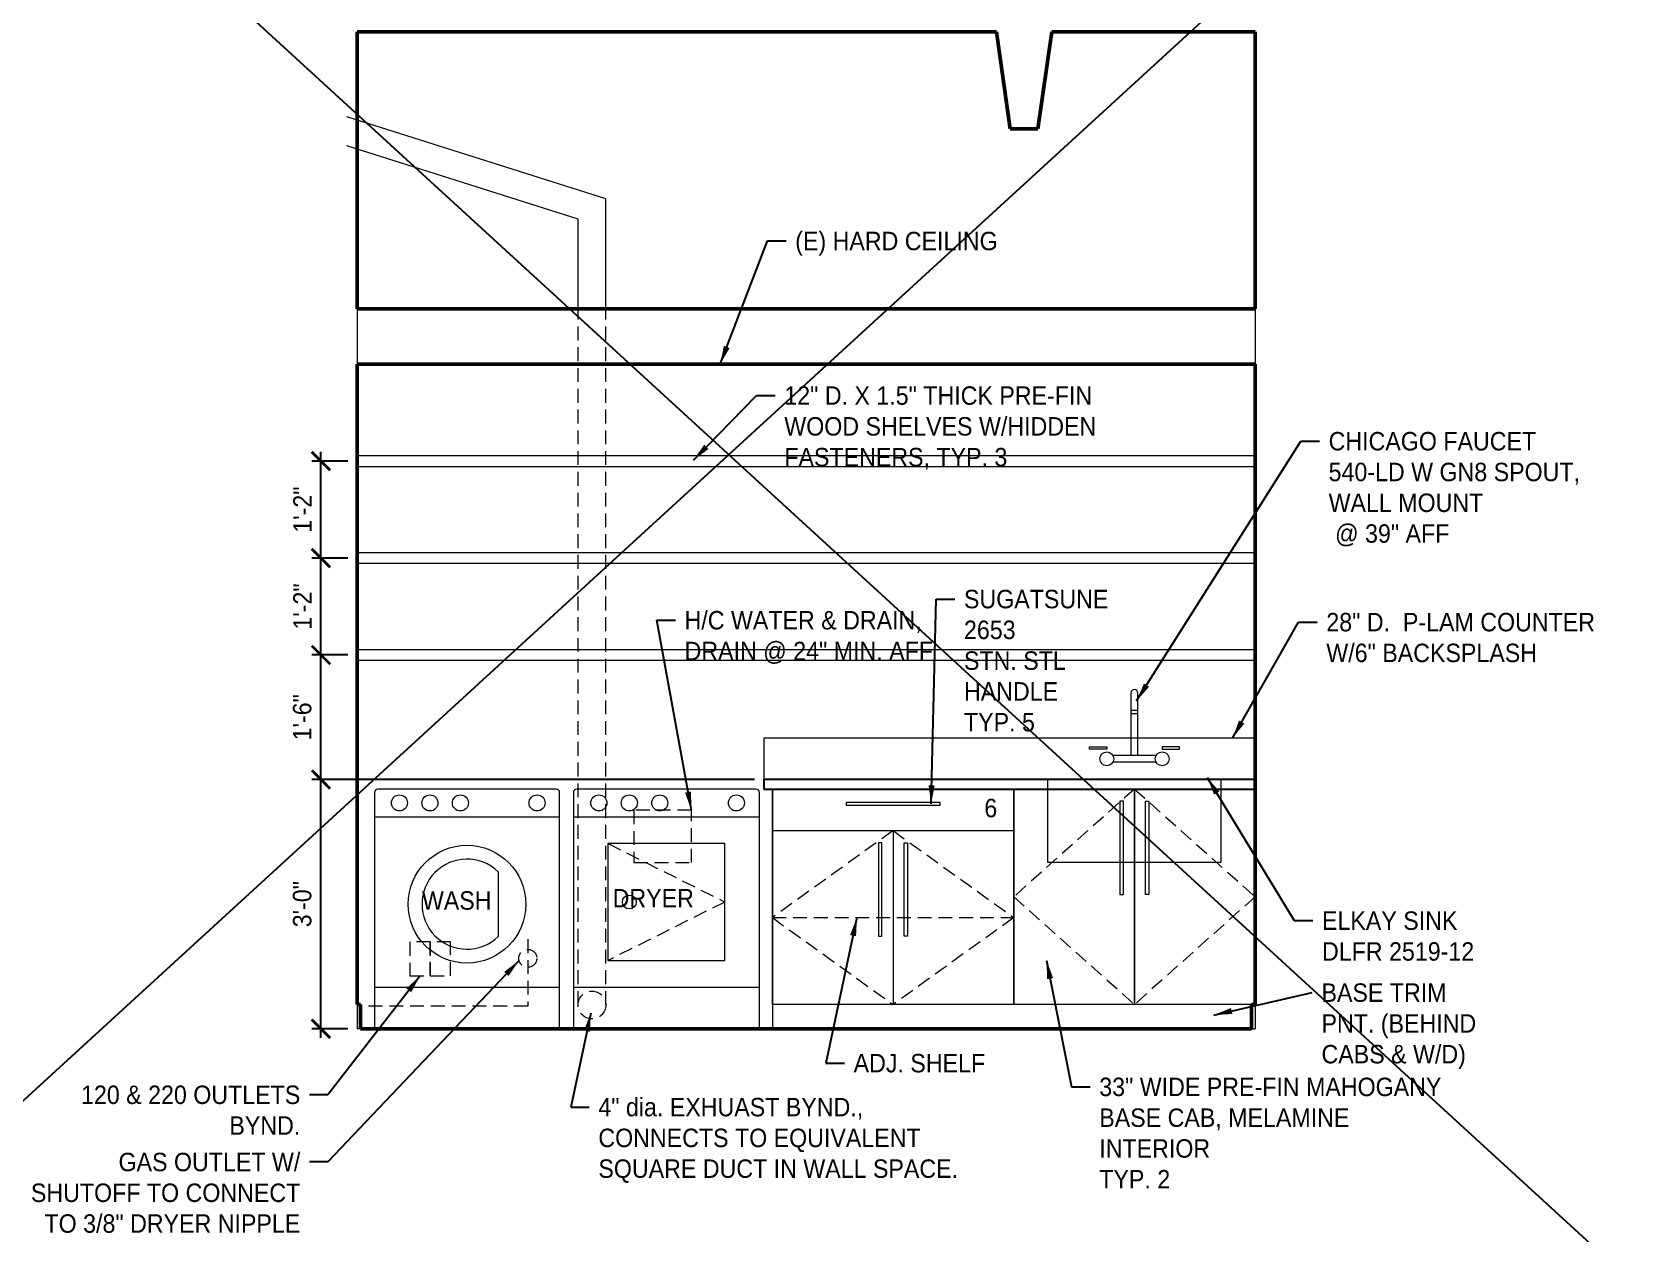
# Model space of a CAD drawing. Header units: inches. Extents: x -3027 to 6920, y -6604 to 320.
# Drawn here: x 6349 to 6579.9, y -6332.4 to -6158.9 of the extents above; entities that cross this region are included whole.
import ezdxf

# ---------------------------------------------------------------- set-up
doc = ezdxf.new("R2010")
doc.units = ezdxf.units.IN
doc.header["$LTSCALE"] = 4
doc.header["$MEASUREMENT"] = 0
doc.header["$PDMODE"] = 35
doc.header["$PDSIZE"] = -5
doc.linetypes.add('DASHED', pattern=[0.75, 0.5, -0.25])
doc.layers.get('0').update_dxf_attribs({"linetype": 'CONTINUOUS'})
doc.layers.get('Defpoints').update_dxf_attribs({"linetype": 'CONTINUOUS'})
for name, color, linetype, lineweight in [('A-ELEV-2', 5, 'CONTINUOUS', 25), ('A-ELEV-3', 8, 'CONTINUOUS', 15), ('A-ELEV-BYND', 9, 'DASHED', 9), ('A-ELEV-CUT', 3, 'CONTINUOUS', 50), ('A-NOTE-DIM', 8, 'CONTINUOUS', 15)]:
    doc.layers.add(name, color=color, linetype=linetype, lineweight=lineweight)
doc.layers.add('A-NOTE-DIM-3_8', color=8, linetype='CONTINUOUS')
doc.styles.add('3_8SM', font='swisse.ttf', dxfattribs={"width": 0.9, "height": 2.666667})
doc.dimstyles.new('DIM3_8', dxfattribs={"dimtxt": 2.666667, "dimasz": 2.666667, "dimexe": 1.333333, "dimexo": 1.333333, "dimgap": 1.333333, "dimtad": 1, "dimdec": 4, "dimzin": 11, "dimdsep": 46, "dimlunit": 4, "dimtxsty": '3_8SM', "dimblk": 'ARCHTICK', "dimblk1": 'ARCHTICK', "dimblk2": 'ARCHTICK', "dimsah": 1, "dimcen": 2.666667, "dimdle": 1.333333, "dimclrd": 8, "dimclre": 8, "dimclrt": 8, "dimadec": 0, "dimazin": 0, "dimtfac": 4, "dimtdec": 4, "dimtofl": 0, "dimtmove": 2, "dimatfit": 3, "dimfxl": 1, "dimfrac": 2, "dimtzin": 0, "dimarcsym": 0})
doc.dimstyles.new('DIM3_8$7', dxfattribs={"dimtxt": 2.666667, "dimasz": 2.666667, "dimexe": 1.333333, "dimexo": 1.333333, "dimgap": 1.333333, "dimtad": 0, "dimdec": 4, "dimzin": 11, "dimdsep": 46, "dimlunit": 4, "dimtxsty": '3_8SM', "dimblk": 'ARCHTICK', "dimcen": 2.666667, "dimdle": 1.333333, "dimclrd": 8, "dimclre": 8, "dimclrt": 8, "dimadec": 0, "dimazin": 0, "dimtfac": 4, "dimtdec": 4, "dimtofl": 0, "dimtmove": 1, "dimatfit": 3, "dimfxl": 1, "dimfrac": 2, "dimtzin": 0, "dimarcsym": 0})

msp = doc.modelspace()

# ---------------------------------------------------------------- texts
at = {"layer": 'A-NOTE-DIM-3_8', "style": '3_8SM'}
for s, insert, char_height, width, attachment_point in [('(E) HARD CEILING', (6459.30124, -6187.76394), 2.6666667, 53.1749853, 1), ('12" D. X 1.5" THICK PRE-FIN WOOD SHELVES W/HIDDEN FASTENERS, TYP. 3', (6457.72367, -6210.09436), 2.6666667, 53.1749853, 1), ('CHICAGO FAUCET\\P540-LD W GN8 SPOUT, WALL MOUNT\\P @ 39" AFF', (6536.37149, -6216.68647), 2.6666667, 39.5681597, 1), ('SUGATSUNE\\P2653\\PSTN. STL\\PHANDLE\\PTYP. 5', (6483.68352, -6239.49074), 2.666667, 56.0461479, 1), ('H/C WATER & DRAIN,\\PDRAIN @ 24" MIN. AFF', (6443.31303, -6242.54638), 2.6666667, 35.1717054, 1), ('28" D.  P-LAM COUNTER\\PW/6" BACKSPLASH', (6536.04219, -6242.82399), 2.6666667, 55.0575833, 1), ('6', (6486.62362, -6269.6799), 2.66667, 51.894779, 1), ('WASH', (6405.35969, -6283.03486), 2.666667, 51.894779, 1), ('DRYER', (6432.92153, -6282.70099), 2.666667, 51.894779, 1), ('ELKAY SINK\\PDLFR 2519-12', (6535.41697, -6285.94775), 2.6666667, 31.3322855, 1), ('BASE TRIM\\PPNT. (BEHIND\\PCABS & W/D)', (6535.34301, -6296.34587), 2.6666667, 53.9879285, 1), ('ADJ. SHELF', (6467.73783, -6306.53448), 2.666667, 62.6213649, 1), ('33" WIDE PRE-FIN MAHOGANY BASE CAB, MELAMINE INTERIOR\\PTYP. 2', (6503.23231, -6309.9642), 2.6666667, 51.894779, 1), ('120 & 220 OUTLETS\\PBYND.', (6387.78479, -6311.10266), 2.6666667, 40.4603632, 3), ('4" dia. EXHUAST BYND.,\\PCONNECTS TO EQUIVALENT\\PSQUARE DUCT IN WALL SPACE.', (6430.8564, -6312.88244), 2.6666667, 63.9566084, 1), ('GAS OUTLET W/ SHUTOFF TO CONNECT TO 3/8" DRYER NIPPLE', (6387.78479, -6320.81391), 2.6666667, 40.4603632, 3)]:
    msp.add_mtext(s, dxfattribs=dict(at, insert=insert, char_height=char_height, width=width, attachment_point=attachment_point))

# ---------------------------------------------------------------- blocks, each defined once
blk = doc.blocks.new('A$C6AF20732')
at = {"layer": 'A-ELEV-CUT'}
for p, q in [((-2, -14), (-4, 0)), ((2, -14), (4, 0)), ((-2, -14), (2, -14))]:
    blk.add_line(p, q, dxfattribs=at)
blk = doc.blocks.new('washer')
at = {"layer": 'A-ELEV-3'}
for p, q in [((-13.38, 30.62), (13.38, 30.62)), ((4.5, 22.69), (4.5, 13.31)), ((-13.38, 6), (13.38, 6))]:
    blk.add_line(p, q, dxfattribs=at)
blk.add_lwpolyline([(-13.38, 0), (13.38, 0), (13.38, 34.12, 0.414214), (12.88, 34.62), (-12.87, 34.62, 0.414214), (-13.38, 34.12)], format="xyb", close=True, dxfattribs=at)
for centre, radius in [((-9.76, 32.62), 1.16), ((-5.36, 32.62), 1.16), ((-0.96, 32.62), 1.16), ((10.12, 32.62), 1.16), ((0, 18), 8.5)]:
    blk.add_circle(centre, radius, dxfattribs=at)
blk.add_arc((0, 18), 6.5, 46.1869, 313.8131, dxfattribs=at)
blk = doc.blocks.new('dryer')
at = {"layer": 'A-ELEV-3'}
for p, q in [((-13.44, 30.62), (13.44, 30.62)), ((-13.44, 6), (13.44, 6))]:
    blk.add_line(p, q, dxfattribs=at)
blk.add_lwpolyline([(-13.44, 0), (13.44, 0), (13.44, 34.12, 0.414214), (12.94, 34.62), (-12.94, 34.62, 0.414214), (-13.44, 34.12)], format="xyb", close=True, dxfattribs=at)
blk.add_lwpolyline([(-8.44, 9.88), (8.44, 9.88), (8.44, 26.75), (-8.44, 26.75)], close=True, dxfattribs=at)
for centre, radius in [((-9.76, 32.62), 1.16), ((-5.36, 32.62), 1.16), ((-0.96, 32.62), 1.16), ((10.12, 32.62), 1.16), ((-5.36, 18.31), 1)]:
    blk.add_circle(centre, radius, dxfattribs=at)
blk = doc.blocks.new('_ARCHTICK')
at = {"color": 0, "linetype": 'ByBlock', "const_width": 0.15}
blk.add_lwpolyline([(-0.5, -0.5), (0.5, 0.5)], dxfattribs=at)
blk = doc.blocks.new('*D19')
at = {"layer": 'A-NOTE-DIM', "color": 8, "lineweight": -2, "transparency": 16777216}
for p, q in [((6390.77, -6304.23), (6390.77, -6265.57)), ((6453.43, -6266.9), (6389.44, -6266.9)), ((6394.67, -6302.9), (6389.44, -6302.9))]:
    blk.add_line(p, q, dxfattribs=at)
at = {"layer": 'Defpoints', "color": 0, "transparency": 16777216}
for p in [(6390.77, -6266.9), (6454.76, -6266.9), (6396, -6302.9)]:
    blk.add_point(p, dxfattribs=at)
at = {"layer": 'A-NOTE-DIM', "color": 8, "lineweight": -2, "transparency": 16777216, "xscale": 2.666666666666667, "yscale": 2.666666666666667, "zscale": 2.666666666666667}
for p, rotation in [((6390.77, -6266.9), 90), ((6390.77, -6302.9), 270)]:
    blk.add_blockref('_ARCHTICK', p, dxfattribs=dict(at, rotation=rotation))
at = {"layer": 'A-NOTE-DIM', "color": 8, "transparency": 16777216, "insert": (6388.07, -6284.9), "char_height": 2.667, "attachment_point": 5, "rotation": 90, "style": '3_8SM'}
blk.add_mtext('3\'-0" ', dxfattribs=at)
blk = doc.blocks.new('*D20')
at = {"layer": 'A-NOTE-DIM', "color": 8, "lineweight": -2, "transparency": 16777216}
for p, q in [((6390.77, -6268.23), (6390.77, -6247.57)), ((6394.67, -6248.9), (6389.44, -6248.9)), ((6453.43, -6266.9), (6389.44, -6266.9))]:
    blk.add_line(p, q, dxfattribs=at)
at = {"layer": 'Defpoints', "color": 0, "transparency": 16777216}
for p in [(6390.77, -6248.9), (6396, -6248.9), (6454.76, -6266.9)]:
    blk.add_point(p, dxfattribs=at)
at = {"layer": 'A-NOTE-DIM', "color": 8, "lineweight": -2, "transparency": 16777216, "xscale": 2.666666666666667, "yscale": 2.666666666666667, "zscale": 2.666666666666667}
for p, rotation in [((6390.77, -6248.9), 90), ((6390.77, -6266.9), 270)]:
    blk.add_blockref('_ARCHTICK', p, dxfattribs=dict(at, rotation=rotation))
at = {"layer": 'A-NOTE-DIM', "color": 8, "transparency": 16777216, "insert": (6388.07, -6257.9), "char_height": 2.667, "attachment_point": 5, "rotation": 90, "style": '3_8SM'}
blk.add_mtext('1\'-6" ', dxfattribs=at)
blk = doc.blocks.new('*D21')
at = {"layer": 'A-NOTE-DIM', "color": 8, "lineweight": -2, "transparency": 16777216}
for p, q in [((6390.77, -6250.23), (6390.77, -6233.57)), ((6394.67, -6234.9), (6389.44, -6234.9)), ((6394.67, -6248.9), (6389.44, -6248.9))]:
    blk.add_line(p, q, dxfattribs=at)
at = {"layer": 'Defpoints', "color": 0, "transparency": 16777216}
for p in [(6390.77, -6234.9), (6396, -6234.9), (6396, -6248.9)]:
    blk.add_point(p, dxfattribs=at)
at = {"layer": 'A-NOTE-DIM', "color": 8, "lineweight": -2, "transparency": 16777216, "xscale": 2.666666666666667, "yscale": 2.666666666666667, "zscale": 2.666666666666667}
for p, rotation in [((6390.77, -6234.9), 90), ((6390.77, -6248.9), 270)]:
    blk.add_blockref('_ARCHTICK', p, dxfattribs=dict(at, rotation=rotation))
at = {"layer": 'A-NOTE-DIM', "color": 8, "transparency": 16777216, "insert": (6388.11, -6241.9), "char_height": 2.667, "attachment_point": 5, "rotation": 90, "style": '3_8SM'}
blk.add_mtext('1\'-2" ', dxfattribs=at)
blk = doc.blocks.new('*D22')
at = {"layer": 'A-NOTE-DIM', "color": 8, "lineweight": -2, "transparency": 16777216}
for p, q in [((6390.77, -6236.23), (6390.77, -6219.57)), ((6394.67, -6220.9), (6389.44, -6220.9)), ((6394.67, -6234.9), (6389.44, -6234.9))]:
    blk.add_line(p, q, dxfattribs=at)
at = {"layer": 'Defpoints', "color": 0, "transparency": 16777216}
for p in [(6390.77, -6220.9), (6396, -6220.9), (6396, -6234.9)]:
    blk.add_point(p, dxfattribs=at)
at = {"layer": 'A-NOTE-DIM', "color": 8, "lineweight": -2, "transparency": 16777216, "xscale": 2.666666666666667, "yscale": 2.666666666666667, "zscale": 2.666666666666667}
for p, rotation in [((6390.77, -6220.9), 90), ((6390.77, -6234.9), 270)]:
    blk.add_blockref('_ARCHTICK', p, dxfattribs=dict(at, rotation=rotation))
at = {"layer": 'A-NOTE-DIM', "color": 8, "transparency": 16777216, "insert": (6388.11, -6227.9), "char_height": 2.667, "attachment_point": 5, "rotation": 90, "style": '3_8SM'}
blk.add_mtext('1\'-2" ', dxfattribs=at)

# ---------------------------------------------------------------- dimensions: what is measured, and where the dimension line sits
at = {"layer": 'A-NOTE-DIM'}
for base, p1, p2, picture, middle in [((6390.77275, -6220.9), (6396, -6234.9), (6396, -6220.9), '*D22', (6388.10609, -6227.9)), ((6390.77275, -6234.9), (6396, -6248.9), (6396, -6234.9), '*D21', (6388.10609, -6241.9)), ((6390.77275, -6248.9), (6454.76268, -6266.9), (6396, -6248.9), '*D20', (6388.06913, -6257.9)), ((6390.77275, -6266.9), (6396, -6302.9), (6454.76268, -6266.9), '*D19', (6388.07093, -6284.9))]:
    dim = msp.add_linear_dim(base=base, p1=p1, p2=p2, angle=90, dimstyle='DIM3_8', override={"dimpost": ' '}, dxfattribs=at)
    dim.commit()
    dim.dimension.update_dxf_attribs({"geometry": picture, "text_midpoint": middle})

# ---------------------------------------------------------------- linework, layer by layer
for p, q in [((6030.4, -5836.075), (6869, -6603.8)), ((6869, -5836.075), (6030.4, -6603.8))]:
    msp.add_line(p, q)
at = {"layer": 'A-ELEV-2'}
msp.add_lwpolyline([(6454.76268, -6268.275), (6525.75, -6268.275), (6525.75, -6266.9), (6454.76268, -6266.9)], close=True, dxfattribs=at)
at = {"layer": 'A-ELEV-3'}
for p, q in [((6431.92542, -6182.99326), (6394.53451, -6171.16533)), ((6427.92542, -6185.9233), (6394.53451, -6175.36069)), ((6431.92542, -6198.9), (6431.92542, -6182.99326)), ((6427.92542, -6198.9), (6427.92542, -6185.9233)), ((6396, -6198.9), (6396, -6206.9)), ((6525.75, -6198.9), (6525.75, -6206.9)), ((6456, -6268.275), (6456, -6302.9)), ((6525.75, -6268.275), (6525.75, -6302.9)), ((6456, -6274.275), (6490.875, -6274.275)), ((6396, -6299.4), (6396, -6302.9)), ((6525.75, -6299.4), (6525.75, -6302.9)), ((6396.5, -6302.9), (6396, -6302.9)), ((6525.25, -6302.9), (6525.75, -6302.9))]:
    msp.add_line(p, q, dxfattribs=at)
for points in [[(6396, -6221.65), (6525.75, -6221.65), (6525.75, -6220.15), (6396, -6220.15)], [(6396, -6235.65), (6525.75, -6235.65), (6525.75, -6234.15), (6396, -6234.15)], [(6396, -6249.65), (6525.75, -6249.65), (6525.75, -6248.15), (6396, -6248.15)], [(6501.8125, -6262.14808), (6504.3125, -6262.14808), (6504.3125, -6262.52308), (6501.8125, -6262.52308)], [(6514.8125, -6262.14808), (6512.3125, -6262.14808), (6512.3125, -6262.52308), (6514.8125, -6262.52308)], [(6456, -6268.275), (6490.875, -6268.275), (6490.875, -6299.4), (6456, -6299.4)], [(6456, -6268.275), (6473.4375, -6268.275), (6473.4375, -6268.275), (6456, -6268.275)], [(6490.875, -6268.275), (6525.75, -6268.275), (6525.75, -6299.4), (6490.875, -6299.4)], [(6490.875, -6268.275), (6508.3125, -6268.275), (6508.3125, -6299.4), (6490.875, -6299.4)], [(6490.875, -6268.275), (6525.75, -6268.275), (6525.75, -6299.4), (6490.875, -6299.4)], [(6495.8125, -6266.9), (6520.8125, -6266.9), (6520.8125, -6278.9), (6495.8125, -6278.9)], [(6508.3125, -6268.275), (6525.75, -6268.275), (6525.75, -6299.4), (6508.3125, -6299.4)], [(6480.1875, -6270.15), (6480.1875, -6270.65), (6466.6875, -6270.65), (6466.6875, -6270.15)], [(6506.2116, -6283.51785), (6506.7116, -6283.51785), (6506.7116, -6270.01785), (6506.2116, -6270.01785)], [(6510.4134, -6283.51785), (6509.9134, -6283.51785), (6509.9134, -6270.01785), (6510.4134, -6270.01785)], [(6456, -6274.275), (6473.4375, -6274.275), (6473.4375, -6299.4), (6456, -6299.4)], [(6471.3366, -6289.51785), (6471.8366, -6289.51785), (6471.8366, -6276.01785), (6471.3366, -6276.01785)], [(6475.5384, -6289.51785), (6475.0384, -6289.51785), (6475.0384, -6276.01785), (6475.5384, -6276.01785)]]:
    msp.add_lwpolyline(points, close=True, dxfattribs=at)
msp.add_lwpolyline([(6508.8125, -6263.4), (6508.8125, -6254.4, 0.414213562), (6508.3125, -6253.9), (6508.3125, -6253.9, 0.414213562), (6507.8125, -6254.4), (6507.8125, -6263.4)], format="xyb", dxfattribs=at)
for points in [[(6508.8125, -6256.9), (6507.8125, -6256.9)], [(6508.8125, -6257.4), (6507.8125, -6257.4)], [(6525.75, -6260.9), (6454.76268, -6260.9), (6454.76268, -6266.9)], [(6511.44647, -6263.4), (6505.17853, -6263.4)], [(6511.44647, -6264.4), (6505.17853, -6264.4)]]:
    msp.add_lwpolyline(points, dxfattribs=at)
for centre in [(6504.3125, -6263.9), (6512.3125, -6263.9)]:
    msp.add_circle(centre, 1, dxfattribs=at)
at = {"layer": 'A-ELEV-BYND'}
for p, q in [((6427.92542, -6299.45408), (6427.92542, -6198.9)), ((6431.92542, -6299.45408), (6431.92542, -6198.9)), ((6508.3125, -6268.275), (6490.875, -6283.8375)), ((6508.3125, -6268.275), (6525.75, -6283.8375)), ((6473.4375, -6274.275), (6456, -6286.8375)), ((6473.4375, -6274.275), (6490.875, -6286.8375)), ((6490.875, -6283.8375), (6508.3125, -6299.4)), ((6525.75, -6283.8375), (6508.3125, -6299.4)), ((6456, -6286.8375), (6473.4375, -6299.4)), ((6456, -6286.8375), (6490.875, -6286.8375)), ((6490.875, -6286.8375), (6473.4375, -6299.4)), ((6420.66079, -6289.96702), (6420.66079, -6299.63545)), ((6420.66079, -6299.63545), (6396.5, -6299.63545))]:
    msp.add_line(p, q, dxfattribs=at)
for points in [[(6435.9856, -6278.9), (6444.29002, -6278.9), (6444.29002, -6271.33128), (6435.9856, -6271.33128)], [(6403.63322, -6295.24768), (6406.5642, -6295.24768), (6406.5642, -6290.36464), (6403.63322, -6290.36464)], [(6406.5642, -6295.24768), (6409.49518, -6295.24768), (6409.49518, -6290.36464), (6406.5642, -6290.36464)]]:
    msp.add_lwpolyline(points, close=True, dxfattribs=at)
msp.add_lwpolyline([(6432.25, -6276.15), (6449.125, -6284.5875), (6432.25, -6293.025)], dxfattribs=at)
for centre, radius in [((6420.66079, -6292.72942), 1.30247), ((6429.92542, -6299.45408), 2)]:
    msp.add_circle(centre, radius, dxfattribs=at)
at = {"layer": 'A-ELEV-CUT'}
for p, q in [((6396, -6158.9), (6488.37633, -6158.9)), ((6396, -6198.9), (6396, -6158.9)), ((6496.37633, -6158.9), (6525.75, -6158.9)), ((6525.75, -6198.9), (6525.75, -6158.9)), ((6396, -6198.9), (6525.75, -6198.9)), ((6396, -6206.9), (6525.75, -6206.9)), ((6396, -6299.4), (6396, -6206.9)), ((6525.75, -6299.4), (6525.75, -6206.9)), ((6396, -6299.4), (6396.5, -6299.4)), ((6396.5, -6302.9), (6396.5, -6299.4)), ((6525.75, -6299.4), (6525.25, -6299.4)), ((6525.25, -6302.9), (6525.25, -6299.4)), ((6396.5, -6302.9), (6525.25, -6302.9))]:
    msp.add_line(p, q, dxfattribs=at)

# ---------------------------------------------------------------- block references
at = {"layer": 'A-ELEV-3'}
for name, p in [('washer', (6411.875, -6302.9)), ('dryer', (6440.6875, -6302.9))]:
    msp.add_blockref(name, p, dxfattribs=at)
at = {"layer": 'A-ELEV-CUT'}
msp.add_blockref('A$C6AF20732', (6492.37633, -6158.9), dxfattribs=at)

msp.set_redraw_order([(e.dxf.handle, doc.entitydb.next_handle()) for e in msp.query("TEXT MTEXT ATTDEF DIMENSION ARC_DIMENSION")])  # texts and dimensions are drawn at this point

# ---------------------------------------------------------------- leaders
at = {"layer": 'A-NOTE-DIM-3_8', "annotation_type": 0, "has_hookline": 1}
for points, hookline_direction, text_width in [([(6448.44224, -6206.9), (6455.30124, -6189.09727), (6457.96791, -6189.09727)], 0, 31.83286), ([(6444.58654, -6220.74449), (6453.72367, -6211.42769), (6456.39033, -6211.42769)], 0, 50.54442), ([(6508.63197, -6255.51311), (6532.37149, -6218.0198), (6535.03816, -6218.0198)], 0, 33.16673), ([(6478.93972, -6270.41724), (6479.68352, -6240.82408), (6482.35018, -6240.82408)], 0, 22.70669), ([(6444.29002, -6271.33128), (6439.31303, -6243.87971), (6441.9797, -6243.87971)], 0, 31.59594), ([(6522.4956, -6260.9), (6532.04219, -6244.15732), (6534.70886, -6244.15732)], 0, 43.88154), ([(6518.82149, -6266.57769), (6531.41697, -6287.28108), (6534.08363, -6287.28108)], 0, 25.20406), ([(6468.21354, -6286.8375), (6463.73783, -6307.86782), (6466.4045, -6307.86782)], 0, 21.24949), ([(6419.39718, -6293.0452), (6391.78479, -6322.14724), (6389.11813, -6322.14724)], 1, 32.0211), ([(6495.61085, -6293.03087), (6499.23231, -6311.29753), (6501.89898, -6311.29753)], 0, 42.79757), ([(6405.09871, -6295.24768), (6391.78479, -6312.43599), (6389.11813, -6312.43599)], 1, 35.55051), ([(6519.76263, -6300.91898), (6534.00968, -6297.6792)], 0, 24.49655), ([(6429.76187, -6300.63092), (6426.8564, -6314.21577), (6429.52306, -6314.21577)], 0, 57.95213)]:
    msp.add_leader(points, dimstyle='DIM3_8$7', override={"dimgap": 1.333333, "dimtad": 0}, dxfattribs=dict(at, hookline_direction=hookline_direction, text_width=text_width))

doc.saveas('drawing.dxf')
